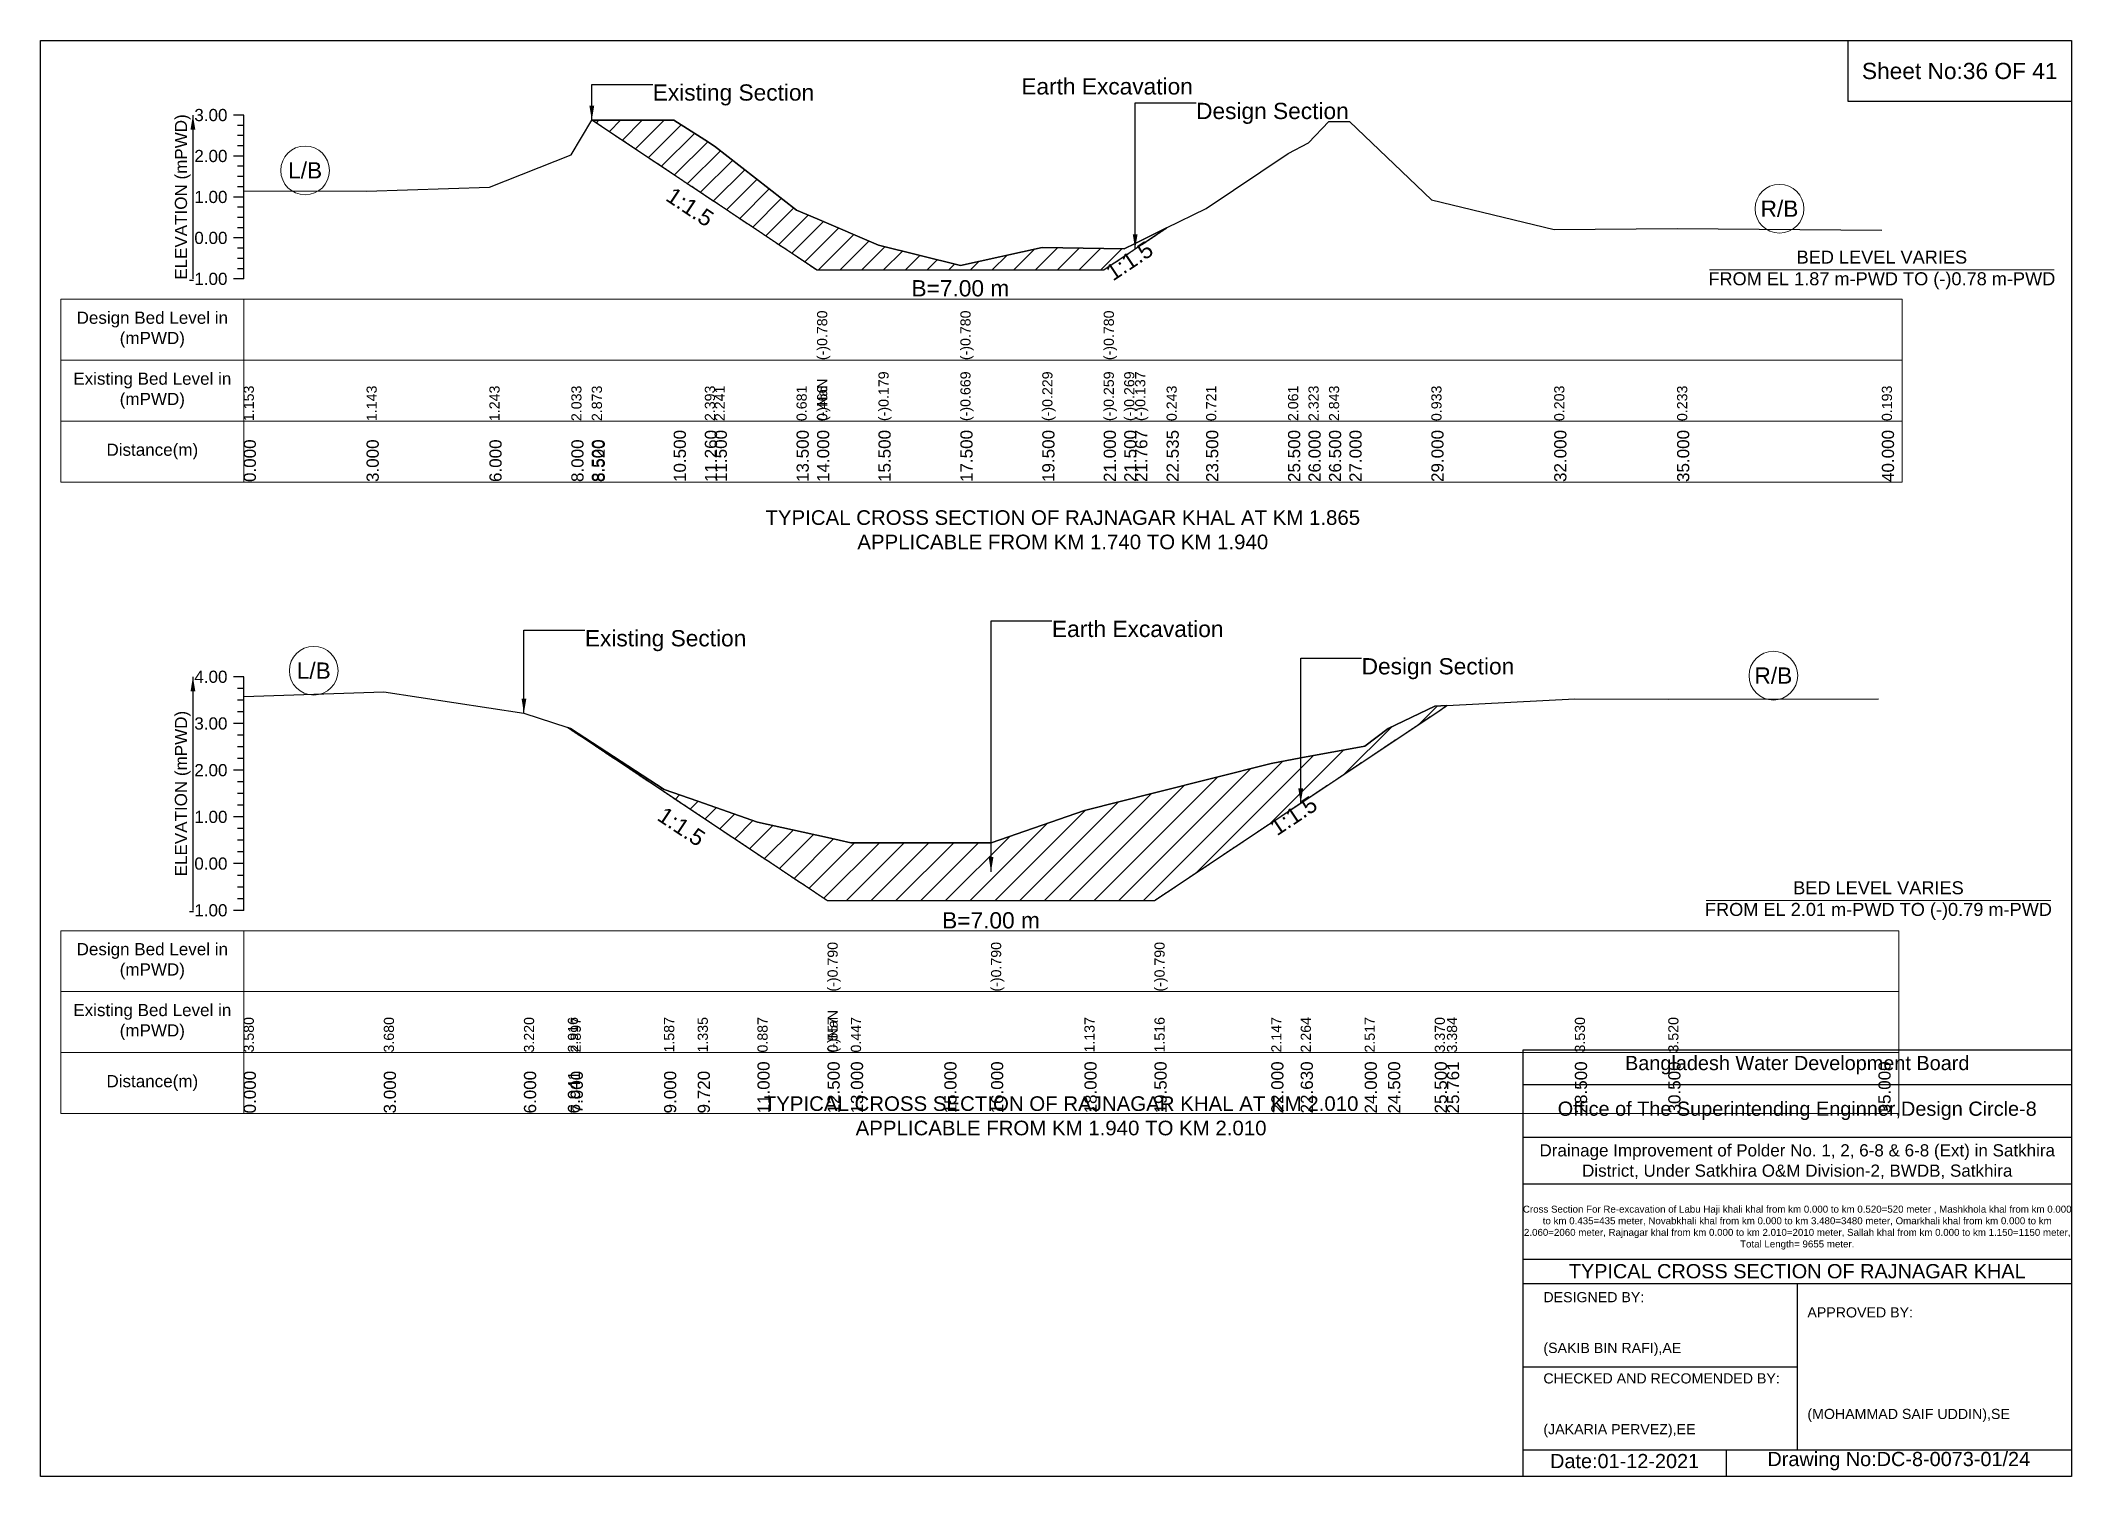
# Model space of a CAD drawing. Header units: inches. Extents: x 93000 to 506000, y -4242 to 0.
# Drawn here: x 450000 to 456000, y -4242 to 0 of the extents above; entities that cross this region are included whole.
import ezdxf

# ---------------------------------------------------------------- set-up
doc = ezdxf.new("R2010")
doc.units = ezdxf.units.IN
doc.header["$LTSCALE"] = 7
doc.header["$MEASUREMENT"] = 0
doc.linetypes.add('DASHED', pattern=[0.75, 0.5, -0.25])
for name, color, linetype, lineweight in [('Cross section Data Border', 7, 'Continuous', 9), ('Cross Section Labels', 7, 'Continuous', 9), ('Design_Bed_Level for Xsection', 7, 'DASHED', 25), ('Existing_Bed_Level for Xsection', 7, 'Continuous', 25), ('Long Section Labels', 7, 'Continuous', 9)]:
    doc.layers.add(name, color=color, linetype=linetype, lineweight=lineweight)
doc.styles.get("Standard").update_dxf_attribs({"font": 'arial.ttf'})
doc.dimstyles.get("Standard").update_dxf_attribs({"dimtxt": 0.18, "dimasz": 0.18, "dimexe": 0.18, "dimexo": 0.0625, "dimgap": 0.09, "dimtad": 0, "dimtih": 1, "dimtoh": 1, "dimdec": 4, "dimzin": 0, "dimdsep": 46, "dimtxsty": 'Standard', "dimcen": 0.09, "dimadec": 0, "dimazin": 0, "dimtfac": 1, "dimtdec": 4, "dimtofl": 0, "dimtmove": 0, "dimatfit": 3, "dimfxl": 1, "dimtolj": 1, "dimtzin": 0, "dimarcsym": 0})

msp = doc.modelspace()

# ---------------------------------------------------------------- texts
at = {"attachment_point": 5}
for s, insert, char_height in [('Sheet No:36 OF 41', (455670, -90), 48), ('Bangladesh Water Development Board', (455190, -3027), 42), ('Office of The Superintending Enginner,Design Circle-8', (455190, -3162), 42)]:
    msp.add_mtext(s, dxfattribs=dict(at, insert=insert, char_height=char_height))
for s, insert, char_height, width, attachment_point in [('Drainage Improvement of Polder No. 1, 2, 6-8 & 6-8 (Ext) in Satkhira District, Under Satkhira O&M Division-2, BWDB, Satkhira', (455190, -3312), 36, 1680, 5), ('Cross Section For Re-excavation of Labu Haji khali khal from km 0.000 to km 0.520=520 meter , Mashkhola khal from km 0.000 to km 0.435=435 meter, Novabkhali khal from km 0.000 to km 3.480=3480 meter, Omarkhali khal from km 0.000 to km 2.060=2060 meter, Rajnagar khal from km 0.000 to km 2.010=2010 meter, Sallah khal from km 0.000 to km 1.150=1150 meter, Total Length= 9655 meter. ', (455190, -3507), 20.5611, 1620, 5), ('TYPICAL CROSS SECTION OF RAJNAGAR KHAL', (455190, -3636), 42, 1680, 5), ('DESIGNED BY:^J^J^J(SAKIB BIN RAFI),AE', (454440, -3792), 30, 840, 4), ('APPROVED BY:^J^J^J^J^J^J(MOHAMMAD SAIF UDDIN),SE', (455220, -3912), 30, 840, 4), ('CHECKED AND RECOMENDED BY:^J^J^J(JAKARIA PERVEZ),EE', (454440, -4032), 30, 840, 4), ('Date:01-12-2021', (454680, -4197), 42, 840, 5), ('Drawing No:DC-8-0073-01/24', (455490, -4197), 42, 1320, 5)]:
    msp.add_mtext(s, dxfattribs=dict(insert=insert, char_height=char_height, width=width, attachment_point=attachment_point))
at = {"layer": 'Cross section Data Border', "char_height": 36, "width": 480, "attachment_point": 5}
for s, insert in [('Design Bed Level in (mPWD)', (450330, -854.1)), ('Existing Bed Level in (mPWD)', (450330, -1034.1)), ('Distance(m)', (450330, -1214.1)), ('Design Bed Level in (mPWD)', (450330, -2719.7)), ('Existing Bed Level in (mPWD)', (450330, -2899.7)), ('Distance(m)', (450330, -3079.7))]:
    msp.add_mtext(s, dxfattribs=dict(at, insert=insert))
at = {"layer": 'Cross Section Labels'}
for s, insert, char_height, attachment_point in [('Earth Excavation', (452897.5, -111.2), 48, 1), ('Existing Section', (451808.5, -129.3), 48, 1), ('Design Section', (453413.9, -183.8), 48, 1), ('L/B', (450781.5, -383.6), 48, 5), ('R/B', (455137.5, -496.8), 48, 5), ('BED LEVEL VARIES ^JFROM EL 1.87 m-PWD TO (-)0.78 m-PWD', (455440, -677.4), 38.4, 5), ('B=7.00 m', (452717.5, -707.7), 48, 2), ('TYPICAL CROSS SECTION OF RAJNAGAR KHAL AT KM 1.865^JAPPLICABLE FROM KM 1.740 TO KM 1.940', (453020, -1445.5), 43.2, 5), ('Existing Section', (451608, -1741.7), 48, 1), ('Earth Excavation', (452988, -1714.1), 48, 1), ('L/B', (450807, -1861.7), 48, 5), ('Design Section', (453903, -1824.5), 48, 1), ('R/B', (455119.5, -1876.2), 48, 5), ('BED LEVEL VARIES ^JFROM EL 2.01 m-PWD TO (-)0.79 m-PWD', (455430, -2540.7), 38.4, 5), ('B=7.00 m', (452808, -2575.2), 48, 2), ('TYPICAL CROSS SECTION OF RAJNAGAR KHAL AT KM 2.010^JAPPLICABLE FROM KM 1.940 TO KM 2.010', (453015, -3177), 43.2, 5)]:
    msp.add_mtext(s, dxfattribs=dict(at, insert=insert, char_height=char_height, attachment_point=attachment_point))
at = {"layer": 'Cross Section Labels', "char_height": 48, "attachment_point": 2}
for insert, rotation in [((451932.2, -471.5), 326.30993), ((453203.6, -630.6), 33.69007), ((451906.9, -2302.2), 326.30993), ((453688.5, -2270), 33.69007)]:
    msp.add_mtext('1:1.5', dxfattribs=dict(at, insert=insert, rotation=rotation))
at = {"layer": 'Existing_Bed_Level for Xsection', "char_height": 36, "attachment_point": 5, "rotation": 90}
for insert in [(450420, -462.1), (450420, -2224.7)]:
    msp.add_mtext('ELEVATION (mPWD)', dxfattribs=dict(at, insert=insert))
at = {"layer": 'Existing_Bed_Level for Xsection', "char_height": 36, "attachment_point": 6}
for s, insert in [('3.00', (450552, -220.1)), ('2.00', (450552, -341.1)), ('1.00', (450552, -462.1)), ('0.00', (450552, -583.1)), ('-1.00', (450552, -704.1)), ('4.00', (450552, -1879.7)), ('3.00', (450552, -2017.7)), ('2.00', (450552, -2155.7)), ('1.00', (450552, -2293.7)), ('0.00', (450552, -2431.7)), ('-1.00', (450552, -2569.7))]:
    msp.add_mtext(s, dxfattribs=dict(at, insert=insert))
at = {"layer": 'Long Section Labels', "attachment_point": 1, "rotation": 90}
for s, insert, char_height in [('(-)0.780', (452294, -944.1), 30), ('(-)0.780', (452717.5, -944.1), 30), ('(-)0.780', (453141, -944.1), 30), ('(-)NaN', (452294, -1124.1), 30), ('(-)NaN', (452294, -1124.1), 30), ('(-)NaN', (452294, -1124.1), 30), ('(-)0.179', (452475.5, -1124.1), 30), ('(-)0.669', (452717.5, -1124.1), 30), ('(-)0.669', (452717.5, -1124.1), 30), ('(-)0.229', (452959.5, -1124.1), 30), ('(-)0.259', (453141, -1124.1), 30), ('(-)0.259', (453141, -1124.1), 30), ('(-)0.269', (453201.5, -1124.1), 30), ('(-)0.137', (453233.9, -1124.1), 30), ('1.153', (450600, -1124.1), 30), ('1.143', (450963, -1124.1), 30), ('1.243', (451326, -1124.1), 30), ('2.033', (451568, -1124.1), 30), ('2.873', (451628.5, -1124.1), 30), ('2.873', (451628.5, -1124.1), 30), ('2.873', (451628.5, -1124.1), 30), ('2.393', (451962.5, -1124.1), 30), ('2.241', (451991.5, -1124.1), 30), ('0.681', (452233.5, -1124.1), 30), ('0.466', (452294, -1124.1), 30), ('0.466', (452294, -1124.1), 30), ('0.243', (453326.7, -1124.1), 30), ('0.721', (453443.5, -1124.1), 30), ('2.061', (453685.5, -1124.1), 30), ('2.323', (453746, -1124.1), 30), ('2.843', (453806.5, -1124.1), 30), ('2.843', (453806.5, -1124.1), 30), ('0.933', (454109, -1124.1), 30), ('0.203', (454472, -1124.1), 30), ('0.233', (454835, -1124.1), 30), ('0.193', (455440, -1124.1), 30), ('0.000', (450600, -1304.1), 36), ('3.000', (450963, -1304.1), 36), ('6.000', (451326, -1304.1), 36), ('8.000', (451568, -1304.1), 36), ('8.500', (451628.5, -1304.1), 36), ('8.520', (451631, -1304.1), 36), ('10.500', (451870.5, -1304.1), 36), ('11.260', (451962.5, -1304.1), 36), ('11.500', (451991.5, -1304.1), 36), ('13.500', (452233.5, -1304.1), 36), ('14.000', (452294, -1304.1), 36), ('14.000', (452294, -1304.1), 36), ('14.000', (452294, -1304.1), 36), ('15.500', (452475.5, -1304.1), 36), ('17.500', (452717.5, -1304.1), 36), ('17.500', (452717.5, -1304.1), 36), ('17.500', (452717.5, -1304.1), 36), ('19.500', (452959.5, -1304.1), 36), ('21.000', (453141, -1304.1), 36), ('21.000', (453141, -1304.1), 36), ('21.000', (453141, -1304.1), 36), ('21.500', (453201.5, -1304.1), 36), ('21.767', (453233.9, -1304.1), 36), ('22.535', (453326.7, -1304.1), 36), ('23.500', (453443.5, -1304.1), 36), ('25.500', (453685.5, -1304.1), 36), ('26.000', (453746, -1304.1), 36), ('26.500', (453806.5, -1304.1), 36), ('27.000', (453867, -1304.1), 36), ('29.000', (454109, -1304.1), 36), ('32.000', (454472, -1304.1), 36), ('35.000', (454835, -1304.1), 36), ('40.000', (455440, -1304.1), 36), ('(-)0.790', (452325, -2809.7), 30), ('(-)0.790', (452808, -2809.7), 30), ('(-)0.790', (453291, -2809.7), 30), ('(-)NaN', (452325, -2989.7), 30), ('(-)NaN', (452325, -2989.7), 30), ('3.580', (450600, -2989.7), 30), ('3.680', (451014, -2989.7), 30), ('3.220', (451428, -2989.7), 30), ('2.916', (451557.8, -2989.7), 30), ('2.897', (451566, -2989.7), 30), ('2.897', (451566, -2989.7), 30), ('1.587', (451842, -2989.7), 30), ('1.335', (451941.4, -2989.7), 30), ('0.887', (452118, -2989.7), 30), ('0.557', (452325, -2989.7), 30), ('0.557', (452325, -2989.7), 30), ('0.447', (452394, -2989.7), 30), ('0.447', (452394, -2989.7), 30), ('0.447', (452394, -2989.7), 30), ('0.447', (452394, -2989.7), 30), ('0.447', (452394, -2989.7), 30), ('1.137', (453084, -2989.7), 30), ('1.516', (453291, -2989.7), 30), ('1.516', (453291, -2989.7), 30), ('2.147', (453636, -2989.7), 30), ('2.264', (453723, -2989.7), 30), ('2.517', (453912, -2989.7), 30), ('3.370', (454119, -2989.7), 30), ('3.384', (454155, -2989.7), 30), ('3.530', (454533, -2989.7), 30), ('3.530', (454533, -2989.7), 30), ('3.520', (454809, -2989.7), 30), ('0.000', (450600, -3169.7), 36), ('3.000', (451014, -3169.7), 36), ('6.000', (451428, -3169.7), 36), ('6.941', (451557.8, -3169.7), 36), ('7.000', (451566, -3169.7), 36), ('9.000', (451842, -3169.7), 36), ('9.720', (451941.4, -3169.7), 36), ('11.000', (452118, -3169.7), 36), ('12.500', (452325, -3169.7), 36), ('12.500', (452325, -3169.7), 36), ('12.500', (452325, -3169.7), 36), ('13.000', (452394, -3169.7), 36), ('15.000', (452670, -3169.7), 36), ('16.000', (452808, -3169.7), 36), ('16.000', (452808, -3169.7), 36), ('16.000', (452808, -3169.7), 36), ('18.000', (453084, -3169.7), 36), ('19.500', (453291, -3169.7), 36), ('19.500', (453291, -3169.7), 36), ('19.500', (453291, -3169.7), 36), ('22.000', (453636, -3169.7), 36), ('22.630', (453723, -3169.7), 36), ('24.000', (453912, -3169.7), 36), ('24.500', (453981, -3169.7), 36), ('25.500', (454119, -3169.7), 36), ('25.761', (454155, -3169.7), 36), ('28.500', (454533, -3169.7), 36), ('30.500', (454809, -3169.7), 36), ('35.000', (455430, -3169.7), 36)]:
    msp.add_mtext(s, dxfattribs=dict(at, insert=insert, char_height=char_height))

# ---------------------------------------------------------------- hatches: boundary and pattern name
at = {"layer": 'Existing_Bed_Level for Xsection'}
h = msp.add_hatch(dxfattribs=at)
h.set_pattern_fill('ANSI31', color=256, scale=363, style=0)
h.paths.add_polyline_path([(451631, -235.4), (451870.5, -395.1), (451962.5, -456.4), (451991.5, -475.8), (452233.5, -637.1), (452294, -677.4), (452475.5, -677.4), (452717.5, -677.4), (452959.5, -677.4), (453141, -677.4), (453201.5, -637.1), (453233.9, -615.5), (453326.7, -553.6), (453233.9, -599.6), (453201.5, -615.6), (453141, -614.4), (452959.5, -610.8), (452717.5, -664), (452475.5, -604.7), (452294, -526.7), (452233.5, -500.6), (451991.5, -311.9), (451962.5, -293.6), (451870.5, -235.4)])
h = msp.add_hatch(dxfattribs=at)
h.set_pattern_fill('ANSI31', color=256, scale=414, style=0)
h.paths.add_polyline_path([(451557.8, -2029.3), (451566, -2034.7), (451842, -2218.7), (451941.4, -2285), (452118, -2402.7), (452325, -2540.7), (452394, -2540.7), (452670, -2540.7), (452808, -2540.7), (453084, -2540.7), (453291, -2540.7), (453636, -2310.7), (453723, -2252.7), (453912, -2126.7), (453981, -2080.7), (454119, -1988.7), (454155, -1964.7), (454119, -1966.6), (453981, -2031.9), (453912, -2084.3), (453723, -2119.3), (453636, -2135.4), (453291, -2222.5), (453084, -2274.8), (452808, -2370), (452670, -2370), (452394, -2370), (452325, -2354.8), (452118, -2309.3), (451941.4, -2247.5), (451842, -2212.7), (451566, -2031.9)])

# ---------------------------------------------------------------- linework, layer by layer
for points in [[(450000, 0), (456000, 0), (456000, -4242), (450000, -4242)], [(455340, 0), (456000, 0), (456000, -180), (455340, -180)]]:
    msp.add_lwpolyline(points, close=True)
for points in [[(454380, -4242), (454380, -2982), (456000, -2982)], [(454380, -3084), (456000, -3084)], [(454380, -3240), (456000, -3240)], [(454380, -3378), (456000, -3378)], [(454380, -3600), (456000, -3600)], [(454380, -3672), (456000, -3672)], [(455190, -3672), (455190, -4164)], [(454380, -3918), (455190, -3918)], [(454380, -4164), (456000, -4164)], [(454980, -4164), (454980, -4242)]]:
    msp.add_lwpolyline(points)
at = {"layer": 'Cross section Data Border'}
for points in [[(450060, -764.1), (455500, -764.1), (455500, -1304.1), (450060, -1304.1)], [(450060, -2629.7), (455490, -2629.7), (455490, -3169.7), (450060, -3169.7)]]:
    msp.add_lwpolyline(points, close=True, dxfattribs=at)
for points in [[(450600, -764.1), (450600, -1304.1)], [(450060, -944.1), (455500, -944.1)], [(450060, -1124.1), (455500, -1124.1)], [(450600, -2629.7), (450600, -3169.7)], [(450060, -2809.7), (455490, -2809.7)], [(450060, -2989.7), (455490, -2989.7)]]:
    msp.add_lwpolyline(points, dxfattribs=at)
at = {"layer": 'Cross Section Labels'}
for points in [[(454931, -677.4), (455949, -677.4)], [(454921, -2540.7), (455939, -2540.7)]]:
    msp.add_lwpolyline(points, dxfattribs=at)
for centre in [(450781.5, -383.6), (455137.5, -496.8), (450807, -1861.7), (455119.5, -1876.2)]:
    msp.add_circle(centre, 72, dxfattribs=at)
at = {"layer": 'Design_Bed_Level for Xsection'}
for points in [[(451631, -235.4), (451962.5, -456.4), (452294, -677.4), (452717.5, -677.4), (453141, -677.4), (453233.9, -615.5), (453326.7, -553.6)], [(451557.8, -2029.3), (451941.4, -2285), (452325, -2540.7), (452808, -2540.7), (453291, -2540.7), (453723, -2252.7), (454155, -1964.7)]]:
    msp.add_lwpolyline(points, dxfattribs=at)
at = {"layer": 'Existing_Bed_Level for Xsection'}
for points in [[(450600, -220.1), (450570, -220.1)], [(450600, -704.1), (450600, -583.1), (450600, -462.1), (450600, -341.1), (450600, -220.1)], [(450600, -443.5), (450963, -444.7), (451326, -432.6), (451568, -337.1), (451628.5, -235.4), (451631, -235.4), (451870.5, -235.4), (451962.5, -293.6), (451991.5, -311.9), (452233.5, -500.6), (452294, -526.7), (452294, -526.7), (452475.5, -604.7), (452717.5, -664), (452717.5, -664), (452959.5, -610.8), (453141, -614.4), (453141, -614.4), (453201.5, -615.6), (453233.9, -599.6), (453326.7, -553.6), (453443.5, -495.8), (453685.5, -333.7), (453746, -302), (453806.5, -239), (453867, -239), (454109, -470.2), (454472, -558.5), (454835, -554.9), (455440, -559.7)], [(450600, -250.3), (450582, -250.3)], [(450600, -280.6), (450582, -280.6)], [(450600, -341.1), (450570, -341.1)], [(450600, -310.8), (450582, -310.8)], [(450600, -371.3), (450582, -371.3)], [(450600, -401.6), (450582, -401.6)], [(450600, -462.1), (450570, -462.1)], [(450600, -431.8), (450582, -431.8)], [(450600, -492.3), (450582, -492.3)], [(450600, -522.6), (450582, -522.6)], [(450600, -583.1), (450570, -583.1)], [(450600, -552.8), (450582, -552.8)], [(450600, -613.3), (450582, -613.3)], [(450600, -643.6), (450582, -643.6)], [(450600, -704.1), (450570, -704.1)], [(450600, -673.8), (450582, -673.8)], [(450600, -1879.7), (450570, -1879.7)], [(450600, -1914.2), (450582, -1914.2)], [(450600, -2569.7), (450600, -2431.7), (450600, -2293.7), (450600, -2155.7), (450600, -2017.7), (450600, -1879.7)], [(450600, -1948.7), (450582, -1948.7)], [(450600, -1937.6), (451014, -1923.8), (451428, -1987.3), (451557.8, -2029.3), (451566, -2031.9), (451842, -2212.7), (451941.4, -2247.5), (452118, -2309.3), (452325, -2354.8), (452325, -2354.8), (452394, -2370), (452670, -2370), (452808, -2370), (452808, -2370), (453084, -2274.8), (453291, -2222.5), (453291, -2222.5), (453636, -2135.4), (453723, -2119.3), (453912, -2084.3), (453981, -2031.9), (454119, -1966.6), (454155, -1964.7), (454533, -1944.5), (454809, -1945.9), (455430, -1944.5)], [(450600, -2017.7), (450570, -2017.7)], [(450600, -1983.2), (450582, -1983.2)], [(450600, -2052.2), (450582, -2052.2)], [(450600, -2086.7), (450582, -2086.7)], [(450600, -2155.7), (450570, -2155.7)], [(450600, -2121.2), (450582, -2121.2)], [(450600, -2190.2), (450582, -2190.2)], [(450600, -2224.7), (450582, -2224.7)], [(450600, -2259.2), (450582, -2259.2)], [(450600, -2293.7), (450570, -2293.7)], [(450600, -2328.2), (450582, -2328.2)], [(450600, -2362.7), (450582, -2362.7)], [(450600, -2397.2), (450582, -2397.2)], [(450600, -2431.7), (450570, -2431.7)], [(450600, -2466.2), (450582, -2466.2)], [(450600, -2500.7), (450582, -2500.7)], [(450600, -2569.7), (450570, -2569.7)], [(450600, -2535.2), (450582, -2535.2)]]:
    msp.add_lwpolyline(points, dxfattribs=at)
for points in [[(451631, -235.4), (451870.5, -395.1), (451962.5, -456.4), (451991.5, -475.8), (452233.5, -637.1), (452294, -677.4), (452294, -677.4), (452475.5, -677.4), (452717.5, -677.4), (452717.5, -677.4), (452959.5, -677.4), (453141, -677.4), (453141, -677.4), (453201.5, -637.1), (453233.9, -615.5), (453326.7, -553.6), (453233.9, -599.6), (453201.5, -615.6), (453141, -614.4), (453141, -614.4), (452959.5, -610.8), (452717.5, -664), (452717.5, -664), (452475.5, -604.7), (452294, -526.7), (452294, -526.7), (452233.5, -500.6), (451991.5, -311.9), (451962.5, -293.6), (451870.5, -235.4)], [(451557.8, -2029.3), (451566, -2034.7), (451842, -2218.7), (451941.4, -2285), (452118, -2402.7), (452325, -2540.7), (452325, -2540.7), (452394, -2540.7), (452670, -2540.7), (452808, -2540.7), (452808, -2540.7), (453084, -2540.7), (453291, -2540.7), (453291, -2540.7), (453636, -2310.7), (453723, -2252.7), (453912, -2126.7), (453981, -2080.7), (454119, -1988.7), (454155, -1964.7), (454119, -1966.6), (453981, -2031.9), (453912, -2084.3), (453723, -2119.3), (453636, -2135.4), (453291, -2222.5), (453291, -2222.5), (453084, -2274.8), (452808, -2370), (452808, -2370), (452670, -2370), (452394, -2370), (452325, -2354.8), (452325, -2354.8), (452118, -2309.3), (451941.4, -2247.5), (451842, -2212.7), (451566, -2031.9)]]:
    msp.add_lwpolyline(points, close=True, dxfattribs=at)

msp.set_redraw_order([(e.dxf.handle, doc.entitydb.next_handle()) for e in msp.query("TEXT MTEXT ATTDEF DIMENSION ARC_DIMENSION")])  # texts and dimensions are drawn at this point

# ---------------------------------------------------------------- leaders
at = {"layer": 'Cross Section Labels', "annotation_type": 0, "has_hookline": 1, "hookline_direction": 0}
for points, text_width in [([(451628.5, -235.4), (451628.5, -129.3), (451808.4, -129.3)], 467.2), ([(453233.9, -615.5), (453233.9, -183.8), (453413.8, -183.8)], 441.2), ([(452808, -2455.4), (452808, -1714.1), (452987.9, -1714.1)], 497), ([(451428, -1987.3), (451428, -1741.7), (451607.9, -1741.7)], 467.2), ([(453723, -2252.7), (453723, -1824.5), (453902.9, -1824.5)], 441.2)]:
    msp.add_leader(points, dimstyle='Standard', override={"dimasz": 43.2}, dxfattribs=dict(at, text_width=text_width))
at = {"layer": 'Existing_Bed_Level for Xsection'}
for points in [[(450450, -220.1), (450450, -704.1)], [(450450, -1879.7), (450450, -2569.7)]]:
    msp.add_leader(points, dimstyle='Standard', override={"dimasz": 43.2}, dxfattribs=at)

doc.saveas('drawing.dxf')
